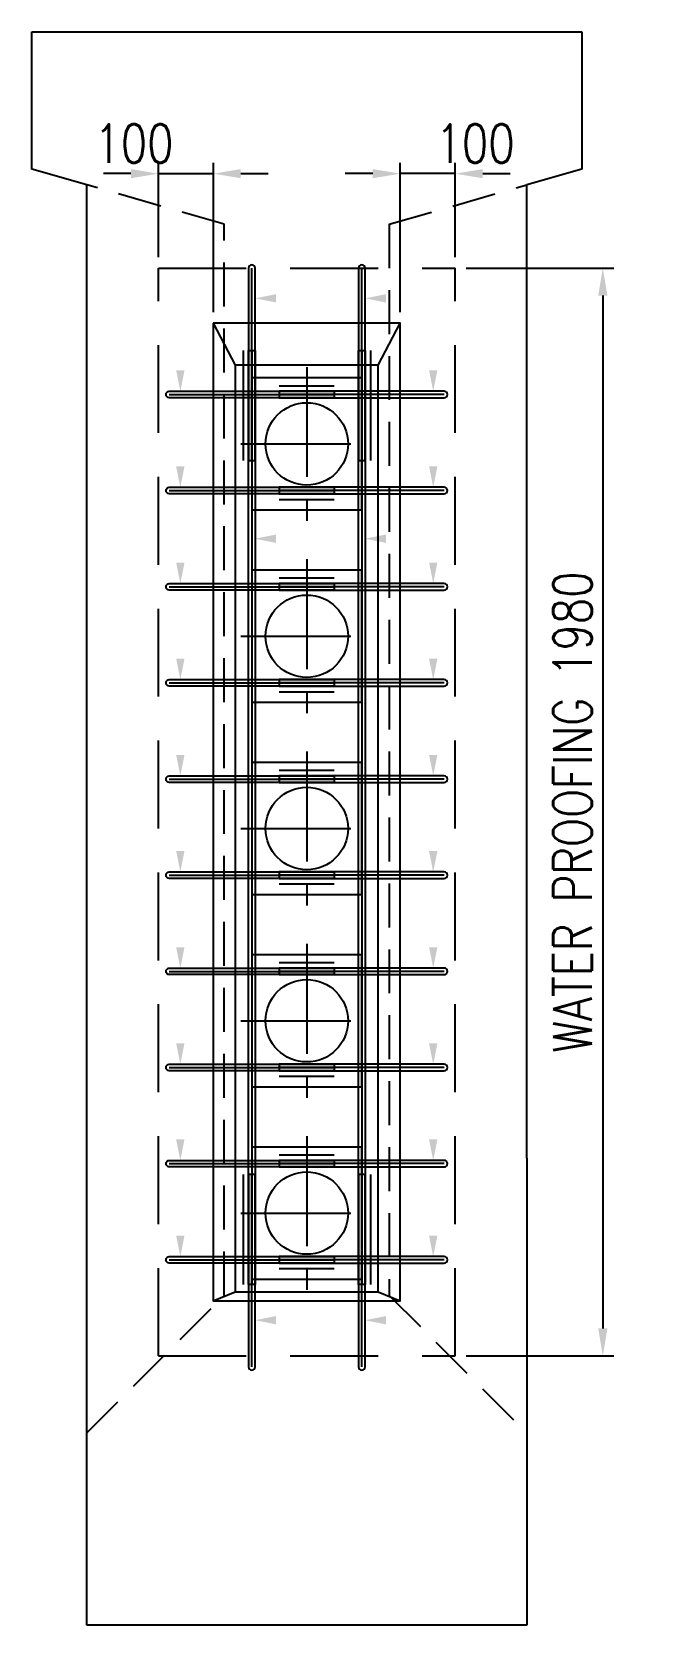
# Model space of a CAD drawing. Header units: millimetres. Extents: x -41433 to 131500, y -94900 to 39745.
# Drawn here: x -3171 to -2025, y 4370 to 7270 of the extents above; entities that cross this region are included whole.
import ezdxf

# ---------------------------------------------------------------- set-up
doc = ezdxf.new("R2010")
doc.units = ezdxf.units.MM
doc.header["$LTSCALE"] = 160
doc.header["$MEASUREMENT"] = 0
doc.linetypes.add('CENTER', pattern=[2, 1.25, -0.25, 0.25, -0.25])
doc.linetypes.add('DASHED', pattern=[0.75, 0.5, -0.25])
doc.layers.get('0').update_dxf_attribs({"linetype": 'CONTINUOUS'})
doc.layers.get('DEFPOINTS').update_dxf_attribs({"color": 53, "linetype": 'CONTINUOUS'})
for name, color, linetype in [('CENTER', 6, 'CENTER'), ('DIM', 6, 'CONTINUOUS'), ('DIM-L', 6, 'CONTINUOUS'), ('GAIKEI-KEIKAKU', 4, 'CONTINUOUS'), ('PC', 1, 'CONTINUOUS'), ('TEKKIN-H', 3, 'CONTINUOUS'), ('TEKKIN-R', 3, 'CONTINUOUS')]:
    doc.layers.add(name, color=color, linetype=linetype)
doc.styles.add('DIM-TEXT', font='ROMANS', dxfattribs={"width": 0.8, "bigfont": 'EXTFONT'})
doc.dimstyles.new('DIM20', dxfattribs={"dimscale": 20, "dimtxt": 3.5, "dimasz": 2.5, "dimexe": 1, "dimexo": 1, "dimgap": 1, "dimtad": 3, "dimdec": 1, "dimrnd": 1, "dimdsep": 46, "dimtxsty": 'DIM-TEXT', "dimcen": 0, "dimclrt": 4, "dimaunit": 1, "dimadec": 3, "dimazin": 2, "dimtfac": 1, "dimtdec": 1, "dimtix": 1, "dimtmove": 2, "dimatfit": 3, "dimfxl": 1, "dimtolj": 1, "dimtzin": 0, "dimlwd": -1, "dimlwe": -1, "dimarcsym": 0})

msp = doc.modelspace()

# ---------------------------------------------------------------- blocks, each defined once
blk = doc.blocks.new('ARROW_4')
at = {"color": 0}
blk.add_solid([(0, 0), (-1, 0.2), (-1, -0.2)], dxfattribs=at)
blk = doc.blocks.new('A$C3BF67BCA')
at = {"layer": 'CENTER'}
for p, q in [((0, 140), (0, -140)), ((-120, 0), (120, 0))]:
    blk.add_line(p, q, dxfattribs=at)
at = {"layer": 'PC'}
blk.add_lwpolyline([(-100, -120), (100, -120), (100, 120), (-100, 120)], close=True, dxfattribs=at)
blk.add_circle((0, 0), 75, dxfattribs=at)
blk = doc.blocks.new('*D734')
at = {"layer": 'DEFPOINTS', "color": 0, "transparency": 16777216}
for p in [(-2500.8, 7011.9), (-2400.8, 6840), (-2500.8, 6740)]:
    blk.add_point(p, dxfattribs=at)
at = {"layer": 'DIM', "color": 0, "transparency": 16777216}
for p, q in [((-2500.8, 6760), (-2500.8, 7031.9)), ((-2400.8, 6860), (-2400.8, 7031.9)), ((-2550.8, 7011.9), (-2600.8, 7011.9)), ((-2400.8, 7011.9), (-2500.8, 7011.9)), ((-2350.8, 7011.9), (-2300.8, 7011.9))]:
    blk.add_line(p, q, dxfattribs=at)
for points in [[(-2550.8, 7020.2), (-2550.8, 7003.6), (-2500.8, 7011.9)], [(-2350.8, 7020.2), (-2350.8, 7003.6), (-2400.8, 7011.9)]]:
    blk.add_solid(points, dxfattribs=at)
at = {"layer": 'DIM', "color": 4, "transparency": 16777216, "insert": (-2364.7, 7066.9), "char_height": 70, "attachment_point": 5, "style": 'DIM-TEXT'}
blk.add_mtext('\\A1;100', dxfattribs=at)
blk = doc.blocks.new('*D735')
at = {"layer": 'DEFPOINTS', "color": 0, "transparency": 16777216}
for p in [(-2840.8, 7011.9), (-2940.8, 6840), (-2840.8, 6740)]:
    blk.add_point(p, dxfattribs=at)
at = {"layer": 'DIM', "color": 0, "transparency": 16777216}
for p, q in [((-2940.8, 6860), (-2940.8, 7031.9)), ((-2840.8, 6760), (-2840.8, 7031.9)), ((-2990.8, 7011.9), (-3040.8, 7011.9)), ((-2940.8, 7011.9), (-2840.8, 7011.9)), ((-2790.8, 7011.9), (-2740.8, 7011.9))]:
    blk.add_line(p, q, dxfattribs=at)
for points in [[(-2990.8, 7020.2), (-2990.8, 7003.6), (-2940.8, 7011.9)], [(-2790.8, 7020.2), (-2790.8, 7003.6), (-2840.8, 7011.9)]]:
    blk.add_solid(points, dxfattribs=at)
at = {"layer": 'DIM', "color": 4, "transparency": 16777216, "insert": (-2985.2, 7066.9), "char_height": 70, "attachment_point": 5, "style": 'DIM-TEXT'}
blk.add_mtext('\\A1;100', dxfattribs=at)
blk = doc.blocks.new('*D736')
at = {"layer": 'DEFPOINTS', "color": 0, "transparency": 16777216}
for p in [(-2400.8, 6840), (-2400.8, 4860), (-2132.4, 4860)]:
    blk.add_point(p, dxfattribs=at)
at = {"layer": 'DIM', "color": 0, "transparency": 16777216}
for p, q in [((-2380.8, 6840), (-2112.4, 6840)), ((-2132.4, 6790), (-2132.4, 4910)), ((-2380.8, 4860), (-2112.4, 4860))]:
    blk.add_line(p, q, dxfattribs=at)
for points in [[(-2140.7, 6790), (-2124, 6790), (-2132.4, 6840)], [(-2140.7, 4910), (-2124, 4910), (-2132.4, 4860)]]:
    blk.add_solid(points, dxfattribs=at)
at = {"layer": 'DIM', "color": 4, "transparency": 16777216, "insert": (-2187.4, 5850), "char_height": 70, "attachment_point": 5, "rotation": 90, "style": 'DIM-TEXT'}
blk.add_mtext('\\A1;WATER PROOFING 1980', dxfattribs=at)

# ---------------------------------------------------------------- dimensions: what is measured, and where the dimension line sits
at = {"layer": 'DIM'}
dim = msp.add_linear_dim(base=(-2840.85, 7011.91), p1=(-2940.85, 6840), p2=(-2840.85, 6740), dimstyle='DIM20', dxfattribs=at)
dim.commit()
dim.dimension.update_dxf_attribs({"geometry": '*D735', "text_midpoint": (-2985.15, 7066.91), "dimtype": 160})
dim = msp.add_linear_dim(base=(-2500.85, 7011.91), p1=(-2400.85, 6840), p2=(-2500.85, 6740), angle=180, dimstyle='DIM20', dxfattribs=at)
dim.commit()
dim.dimension.update_dxf_attribs({"geometry": '*D734', "text_midpoint": (-2364.71, 7066.91), "dimtype": 160})
dim = msp.add_linear_dim(base=(-2132.37, 4860), p1=(-2400.85, 6840), p2=(-2400.85, 4860), angle=90, text='WATER PROOFING <>', dimstyle='DIM20', dxfattribs=at)
dim.commit()
dim.dimension.update_dxf_attribs({"geometry": '*D736', "text_midpoint": (-2187.37, 5850)})

# ---------------------------------------------------------------- linework, layer by layer
at = {"layer": 'DEFPOINTS'}
for p, q in [((-2920.85, 6610), (-2620.85, 6610)), ((-2420.85, 6610), (-2720.85, 6610)), ((-2920.85, 6435), (-2620.85, 6435)), ((-2420.85, 6435), (-2720.85, 6435)), ((-2920.85, 6260), (-2620.85, 6260)), ((-2420.85, 6260), (-2720.85, 6260)), ((-2920.85, 6085), (-2620.85, 6085)), ((-2420.85, 6085), (-2720.85, 6085)), ((-2920.85, 5910), (-2620.85, 5910)), ((-2420.85, 5910), (-2720.85, 5910)), ((-2920.85, 5735), (-2620.85, 5735)), ((-2420.85, 5735), (-2720.85, 5735)), ((-2920.85, 5560), (-2620.85, 5560)), ((-2420.85, 5560), (-2720.85, 5560)), ((-2920.85, 5385), (-2620.85, 5385)), ((-2420.85, 5385), (-2720.85, 5385)), ((-2920.85, 5210), (-2620.85, 5210)), ((-2420.85, 5210), (-2720.85, 5210)), ((-2920.85, 5035), (-2620.85, 5035)), ((-2420.85, 5035), (-2720.85, 5035))]:
    msp.add_line(p, q, dxfattribs=at)
at = {"layer": 'DEFPOINTS', "flags": 128}
for points in [[(-2770.85, 6490), (-2770.85, 6840)], [(-2570.85, 6490), (-2570.85, 6840)], [(-2770.85, 6690), (-2770.85, 4990)], [(-2570.85, 6690), (-2570.85, 4990)], [(-2770.85, 4840), (-2770.85, 5190)], [(-2570.85, 4840), (-2570.85, 5190)]]:
    msp.add_lwpolyline(points, dxfattribs=at)
at = {"layer": 'GAIKEI-KEIKAKU'}
for p, q in [((-3170.85, 7020), (-3170.85, 7270)), ((-3170.85, 7270), (-2170.85, 7270)), ((-2170.85, 7270), (-2170.85, 7020)), ((-3070.85, 6991.43), (-3170.85, 7020)), ((-2170.85, 7020), (-2270.85, 6991.43)), ((-3070.85, 5220), (-3070.85, 6991.43)), ((-2270.85, 5220), (-2270.85, 6991.43)), ((-2840.85, 6740), (-2800.85, 6663.59)), ((-2540.85, 6663.59), (-2500.85, 6740)), ((-3070.85, 4370), (-3070.85, 5220)), ((-2270.85, 5220), (-2270.85, 4370)), ((-2840.85, 4960), (-2800.85, 4976.41)), ((-2540.85, 4976.41), (-2500.85, 4960)), ((-2270.85, 4370), (-3070.85, 4370))]:
    msp.add_line(p, q, dxfattribs=at)
at = {"layer": 'GAIKEI-KEIKAKU', "linetype": 'DASHED'}
for p, q in [((-2820.85, 6920), (-3070.85, 6991.43)), ((-2520.85, 6920), (-2270.85, 6991.43)), ((-2820.85, 4970), (-2820.85, 6920)), ((-2520.85, 6920), (-2520.85, 4970)), ((-3070.85, 4720), (-2820.85, 4970)), ((-2520.85, 4970), (-2270.85, 4720))]:
    msp.add_line(p, q, dxfattribs=at)
at = {"layer": 'GAIKEI-KEIKAKU', "color": 1, "linetype": 'DASHED', "ltscale": 2}
for p, q in [((-2940.85, 4860), (-2940.85, 6840)), ((-2940.85, 6840), (-2400.85, 6840)), ((-2400.85, 4860), (-2400.85, 6840)), ((-2940.85, 4860), (-2400.85, 4860))]:
    msp.add_line(p, q, dxfattribs=at)
at = {"layer": 'GAIKEI-KEIKAKU', "flags": 128}
for points in [[(-2840.85, 6740), (-2840.85, 4960), (-2500.85, 4960), (-2500.85, 6740)], [(-2540.85, 4976.41), (-2540.85, 6663.59), (-2800.85, 6663.59), (-2800.85, 4976.41)]]:
    msp.add_lwpolyline(points, close=True, dxfattribs=at)
at = {"layer": 'TEKKIN-H', "flags": 128}
for points in [[(-2764.85, 6490), (-2764.85, 6840, 1), (-2776.85, 6840), (-2776.85, 6490)], [(-2564.85, 6490), (-2564.85, 6840, 1), (-2576.85, 6840), (-2576.85, 6490)], [(-2920.85, 6616), (-2620.85, 6616), (-2620.85, 6604), (-2920.85, 6604, -1)], [(-2420.85, 6616), (-2720.85, 6616), (-2720.85, 6604), (-2420.85, 6604, 1)], [(-2920.85, 6441), (-2620.85, 6441), (-2620.85, 6429), (-2920.85, 6429, -1)], [(-2420.85, 6441), (-2720.85, 6441), (-2720.85, 6429), (-2420.85, 6429, 1)], [(-2920.85, 6266), (-2620.85, 6266), (-2620.85, 6254), (-2920.85, 6254, -1)], [(-2420.85, 6266), (-2720.85, 6266), (-2720.85, 6254), (-2420.85, 6254, 1)], [(-2920.85, 6091), (-2620.85, 6091), (-2620.85, 6079), (-2920.85, 6079, -1)], [(-2420.85, 6091), (-2720.85, 6091), (-2720.85, 6079), (-2420.85, 6079, 1)], [(-2920.85, 5916), (-2620.85, 5916), (-2620.85, 5904), (-2920.85, 5904, -1)], [(-2420.85, 5916), (-2720.85, 5916), (-2720.85, 5904), (-2420.85, 5904, 1)], [(-2920.85, 5741), (-2620.85, 5741), (-2620.85, 5729), (-2920.85, 5729, -1)], [(-2420.85, 5741), (-2720.85, 5741), (-2720.85, 5729), (-2420.85, 5729, 1)], [(-2920.85, 5566), (-2620.85, 5566), (-2620.85, 5554), (-2920.85, 5554, -1)], [(-2420.85, 5566), (-2720.85, 5566), (-2720.85, 5554), (-2420.85, 5554, 1)], [(-2920.85, 5391), (-2620.85, 5391), (-2620.85, 5379), (-2920.85, 5379, -1)], [(-2420.85, 5391), (-2720.85, 5391), (-2720.85, 5379), (-2420.85, 5379, 1)], [(-2920.85, 5216), (-2620.85, 5216), (-2620.85, 5204), (-2920.85, 5204, -1)], [(-2420.85, 5216), (-2720.85, 5216), (-2720.85, 5204), (-2420.85, 5204, 1)], [(-2764.85, 5190), (-2776.85, 5190), (-2776.85, 4840, 1), (-2764.85, 4840)], [(-2564.85, 5190), (-2576.85, 5190), (-2576.85, 4840, 1), (-2564.85, 4840)], [(-2920.85, 5041), (-2620.85, 5041), (-2620.85, 5029), (-2920.85, 5029, -1)], [(-2420.85, 5041), (-2720.85, 5041), (-2720.85, 5029), (-2420.85, 5029, 1)]]:
    msp.add_lwpolyline(points, format="xyb", close=True, dxfattribs=at)
for points in [[(-2764.85, 4990), (-2776.85, 4990), (-2776.85, 6690), (-2764.85, 6690)], [(-2564.85, 4990), (-2576.85, 4990), (-2576.85, 6690), (-2564.85, 6690)]]:
    msp.add_lwpolyline(points, close=True, dxfattribs=at)
at = {"layer": 'TEKKIN-R'}
for p, q in [((-2786.85, 6690), (-2786.85, 6490)), ((-2554.85, 6690), (-2554.85, 6490)), ((-2720.85, 6626), (-2620.85, 6626)), ((-2720.85, 6419), (-2620.85, 6419)), ((-2720.85, 6276), (-2620.85, 6276)), ((-2720.85, 6069), (-2620.85, 6069)), ((-2720.85, 5926), (-2620.85, 5926)), ((-2720.85, 5719), (-2620.85, 5719)), ((-2720.85, 5576), (-2620.85, 5576)), ((-2720.85, 5369), (-2620.85, 5369)), ((-2720.85, 5226), (-2620.85, 5226)), ((-2786.85, 5190), (-2786.85, 4990)), ((-2554.85, 5190), (-2554.85, 4990)), ((-2720.85, 5019), (-2620.85, 5019))]:
    msp.add_line(p, q, dxfattribs=at)

# ---------------------------------------------------------------- block references
at = {"layer": 'DIM-L', "xscale": -38, "yscale": 38, "zscale": 38}
for p in [(-2764.85, 6785), (-2564.85, 6785), (-2764.85, 6347.5), (-2564.85, 6347.5), (-2764.85, 4925), (-2564.85, 4925)]:
    msp.add_blockref('ARROW_4', p, dxfattribs=at)
at = {"layer": 'DIM-L', "yscale": 38, "zscale": 38}
for p, xscale, rotation in [((-2900.85, 6616), -38, 90), ((-2440.85, 6616), 38, 270), ((-2900.85, 6441), -38, 90), ((-2440.85, 6441), 38, 270), ((-2900.85, 6266), -38, 90), ((-2440.85, 6266), 38, 270), ((-2900.85, 6091), -38, 90), ((-2440.85, 6091), 38, 270), ((-2900.85, 5916), -38, 90), ((-2440.85, 5916), 38, 270), ((-2900.85, 5741), -38, 90), ((-2440.85, 5741), 38, 270), ((-2900.85, 5566), -38, 90), ((-2440.85, 5566), 38, 270), ((-2900.85, 5391), -38, 90), ((-2440.85, 5391), 38, 270), ((-2900.85, 5216), -38, 90), ((-2440.85, 5216), 38, 270), ((-2900.85, 5041), -38, 90), ((-2440.85, 5041), 38, 270)]:
    msp.add_blockref('ARROW_4', p, dxfattribs=dict(at, xscale=xscale, rotation=rotation))
at = {"layer": 'PC'}
for p in [(-2670.85, 6520), (-2670.85, 6170), (-2670.85, 5820), (-2670.85, 5470), (-2670.85, 5120)]:
    msp.add_blockref('A$C3BF67BCA', p, dxfattribs=at)

msp.set_redraw_order([(e.dxf.handle, doc.entitydb.next_handle()) for e in msp.query("TEXT MTEXT ATTDEF DIMENSION ARC_DIMENSION")])  # texts and dimensions are drawn at this point

doc.saveas('drawing.dxf')
